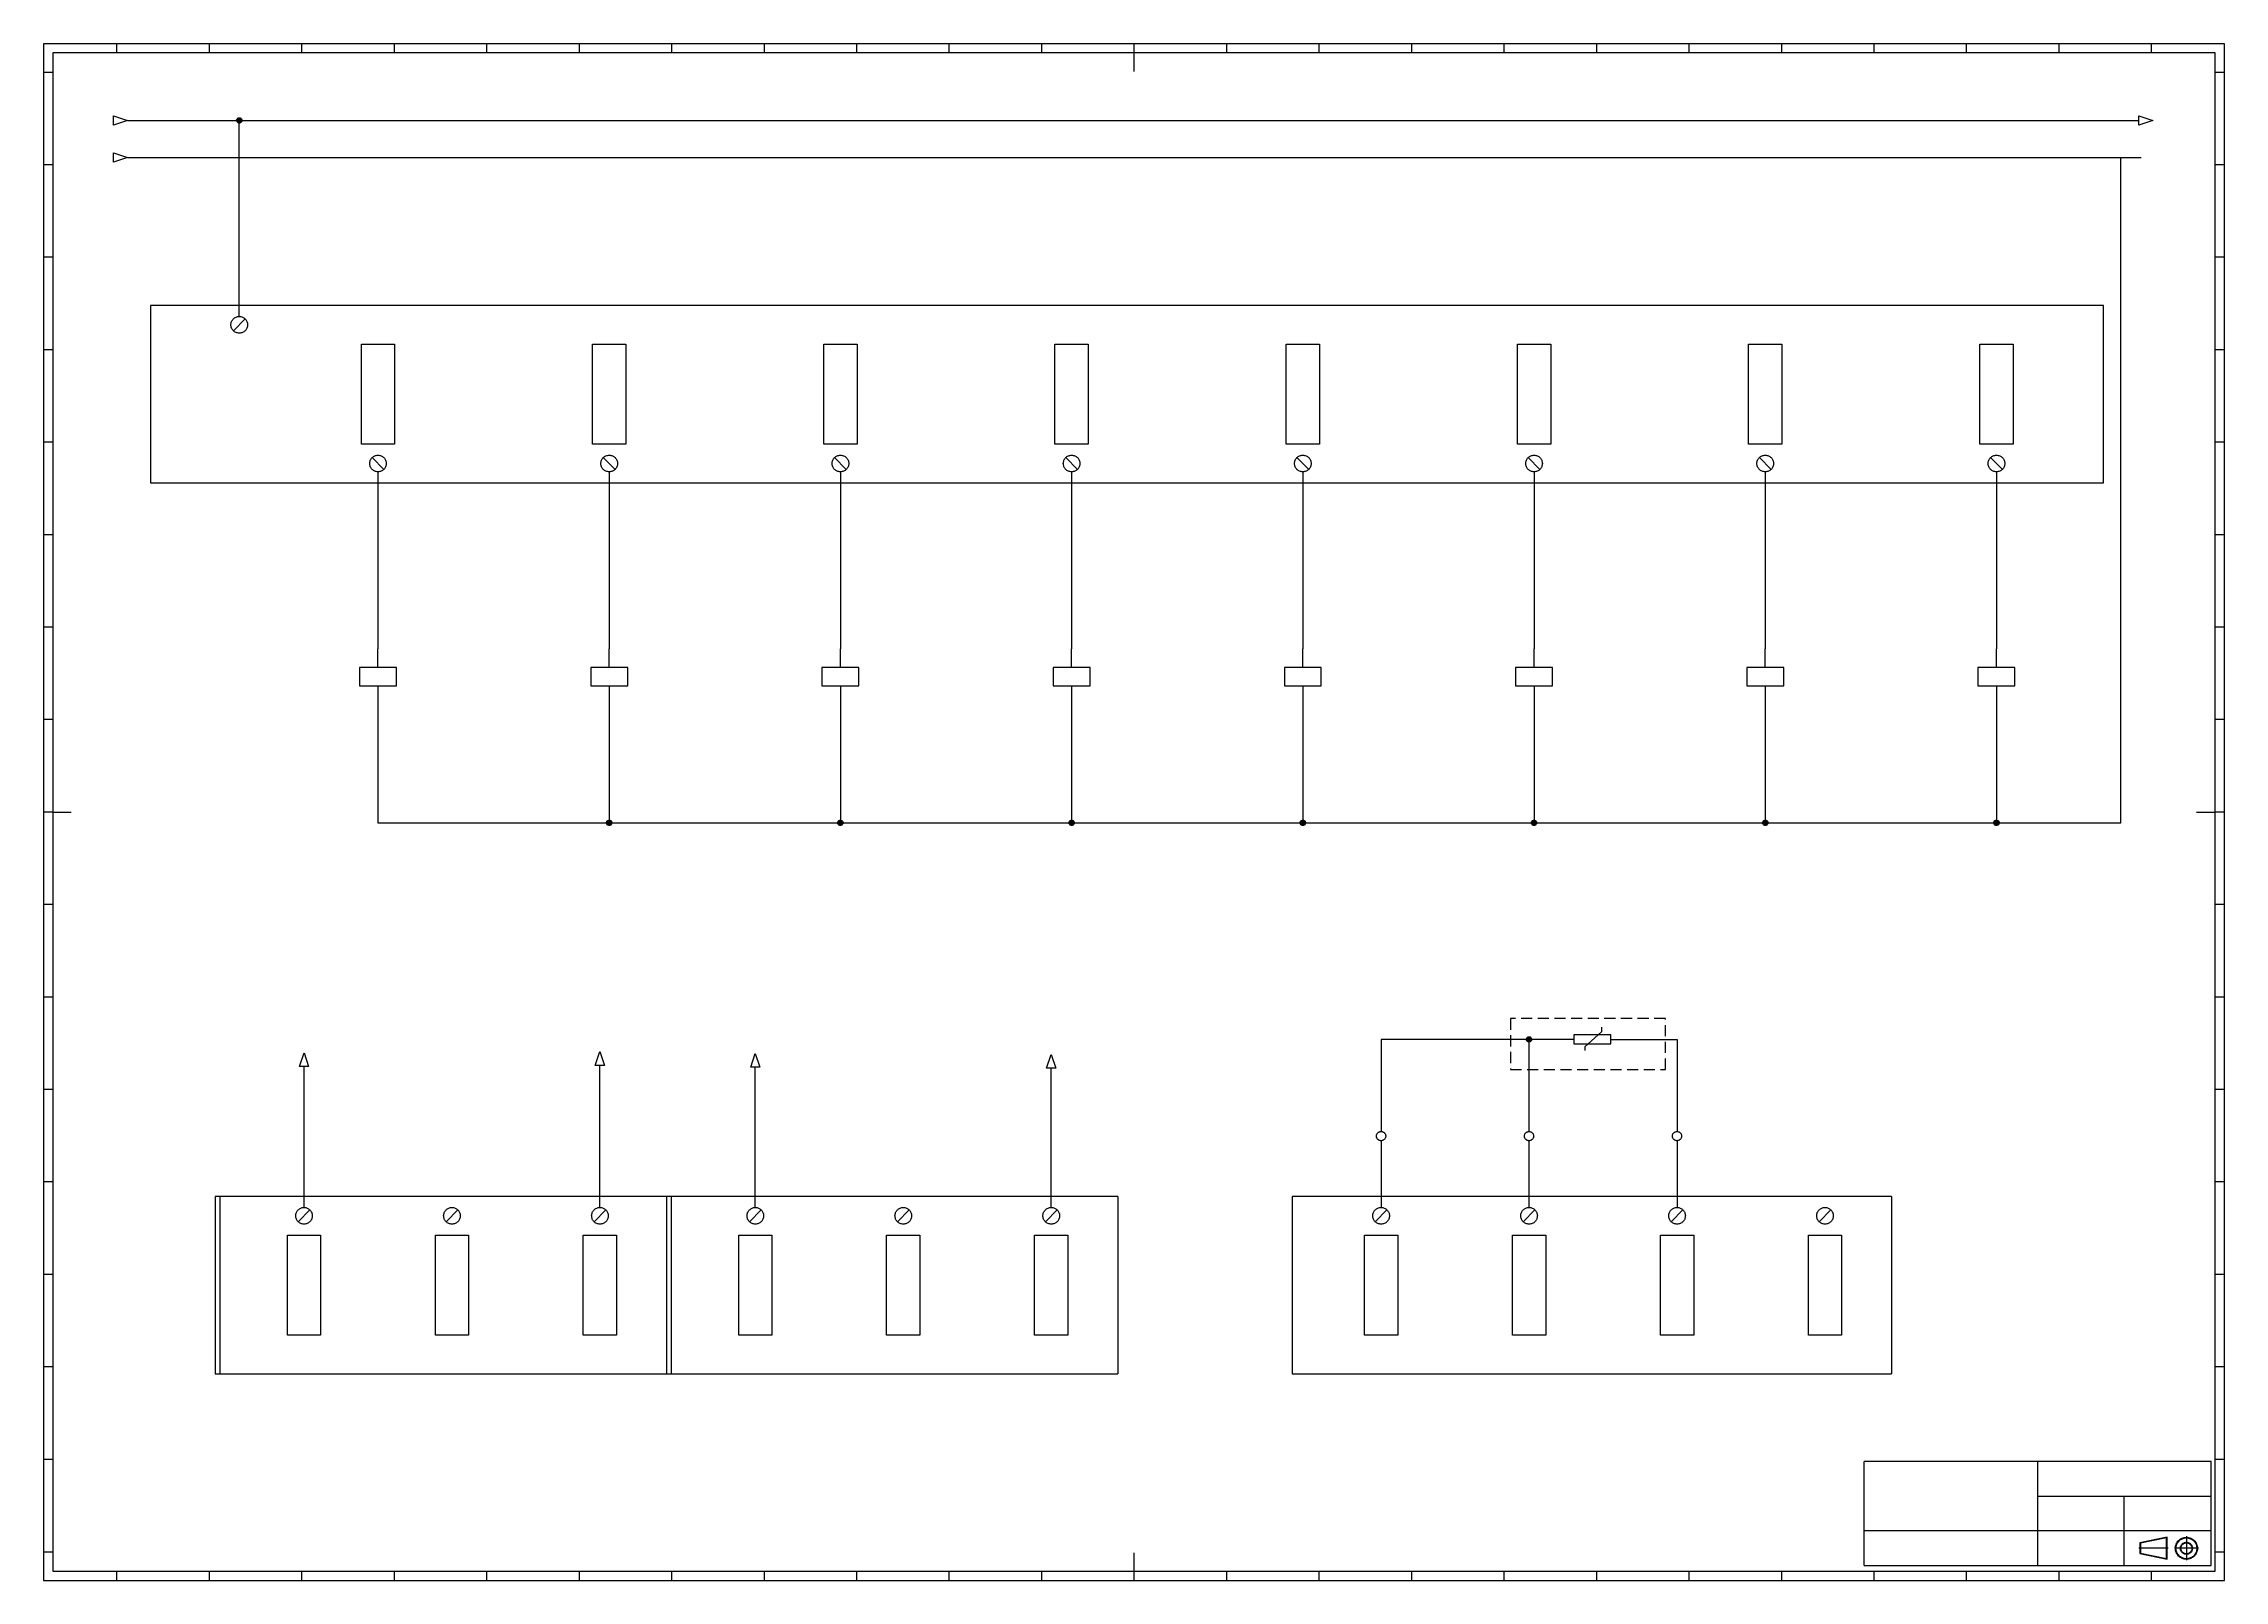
# Paper-space layout 'IEC A0 Title Block' of a CAD drawing. Header units: millimetres. Extents: x 5 to 1184, y 5 to 836.
# The model-space entities are those that its viewports show. They can reach past a viewport. Long polylines and large blocks are cut down to what shows.
import ezdxf
from ezdxf.enums import TextEntityAlignment as Align

# ---------------------------------------------------------------- set-up
doc = ezdxf.new("R2010")
doc.units = ezdxf.units.MM
doc.header["$LTSCALE"] = 12
doc.linetypes.add('DASHED', pattern=[0.75, 0.5, -0.25])
doc.linetypes.add('HIDDEN2', pattern=[0.1875, 0.125, -0.0625])
for name, color, linetype in [('035', 5, 'Continuous'), ('07', 7, 'Continuous'), ('DESC', 1, 'Continuous'), ('LOCBOX', 92, 'HIDDEN2'), ('MISC', 2, 'Continuous'), ('RED_2.5mm^2', 1, 'Continuous'), ('SYMS', 7, 'Continuous'), ('TAGS', 51, 'Continuous'), ('TERMS', 4, 'Continuous'), ('WIRENO', 70, 'Continuous'), ('WIREREF', 61, 'Continuous'), ('WIREREF_DEST', 61, 'Continuous'), ('XREF', 7, 'Continuous')]:
    doc.layers.add(name, color=color, linetype=linetype)
doc.styles.add('AA', font='', dxfattribs={"height": 1})
doc.styles.add('ACISOTS', font='isocp.shx')
doc.styles.add('ISO Proportional', font='isocp.shx')
doc.styles.add('RAAD', font='swisscb.ttf', dxfattribs={"width": 0.7})
doc.styles.add('WD_IEC', font='ISOCP2.shx', dxfattribs={"width": 0.9, "height": 4})
doc.styles.get('AA').set_extended_font_data('Zar')

psp = doc.layouts.new('IEC A0 Title Block')

msp = doc.modelspace()

# ---------------------------------------------------------------- texts
at = {"color": 30, "style": 'RAAD', "width": 0.7}
msp.add_text('Parsa Electronic ', height=13.097, dxfattribs=at).set_placement((1090.1, 58.7))
at = {"color": 7, "ltscale": 0.5, "style": 'AA'}
for s, height, p in [('Company:', 3.73, (994, 61.5)), ('Iran Taab - Yazd', 4, (1022.2, 61.3)), ('Date:', 3.73, (994, 46.1)), ('1402/01/01', 3.73, (1011.3, 45.6)), ('Page', 6, (1086.8, 42.3)), ('07', 9, (1112.1, 40.7)), ('08', 9, (1160.6, 42)), ('next Page ', 3.73, (1131.4, 42.8)), ('Loom:', 3.73, (994.4, 26)), ('Press', 6, (1012.4, 26.1))]:
    msp.add_text(s, height=height, dxfattribs=at).set_placement(p)
at = {"style": 'ACISOTS'}
for s, height, p in [('Size:', 6.63, (1085.7, 24.5)), ('A4', 9.95, (1107.9, 22.3))]:
    msp.add_text(s, height=height, dxfattribs=at).set_placement(p)
at = {"layer": 'LOCBOX', "color": 0}
msp.add_text('(PT100)', height=7.5, dxfattribs=at).set_placement((841.4, 319.8), align=Align.BOTTOM_CENTER)
at = {"layer": 'XREF', "char_height": 5.5, "attachment_point": 1, "style": 'WD_IEC'}
for s, insert in [('{\\Facaderef|c0;\\H1.00001x;\\W1;-O-\\Fisocp2|c0; \\Fmonotxt|c0;\\H0.67x; \\Fisocp2|c0;\\H1.49254x;08.13}', (625.5, 472.5)), ('{\\Fmonotxt|c0;\\H0.67x;  \\Facaderef|c0;\\H1.49254x;-O-} {\\Fmonotxt|c0;\\H0.67x; } 08.3', (130.9, 468.3)), ('{\\Fmonotxt|c0;\\H0.67x;\\W1;  \\Facaderef|c0;\\H1.49254x;-O-\\Fisocp2|c0; \\Fmonotxt|c0;\\H0.67x; \\Fisocp2|c0;\\H1.49254x; 08.6}', (257.5, 468.2)), ('{\\Fmonotxt|c0;\\H0.67x;\\W1;  \\Facaderef|c0;\\H1.49254x;-O-\\Fisocp2|c0;\\H1x; \\Fmonotxt|c0;\\H0.67x; \\Fisocp2|c0;\\H1.49254x;08.8}', (376, 467.2)), ('{\\Fmonotxt|c0;\\H0.67x;\\W1;  \\Facaderef|c0;\\H1.49254x;-O-\\Fisocp2|c0; \\Fmonotxt|c0;\\H0.67x; \\Fisocp2|c0;\\H1.49254x;08.11}', (504.6, 467.4)), ('{\\Fmonotxt|c0;\\H0.67x;\\W1;  \\Facaderef|c0;\\H1.49254x;-O-\\Fisocp2|c0; \\Fmonotxt|c0;\\H0.67x; \\Fisocp2|c0;\\H1.49254x;08.19}', (756.1, 469.8))]:
    msp.add_mtext(s, dxfattribs=dict(at, insert=insert))
at = {"layer": 'XREF', "color": 0, "char_height": 5.5, "attachment_point": 1, "style": 'WD_IEC'}
for s, insert in [('{\\Fmonotxt|c0;\\H0.67x;\\W1;  \\Facaderef|c0;\\H1.49254x;-O-\\Fisocp2|c0; \\Fmonotxt|c0;\\H0.67x; \\Fisocp2|c0;\\H1.49254x;08.21}', (884.2, 473.3)), ('{\\Fmonotxt|c0;\\H0.67x;\\W1;  \\Facaderef|c0;\\H1.49254x;-O-\\Fisocp2|c0; \\Fmonotxt|c0;\\H0.67x; \\Fisocp2|c0;\\H1.49254x;08.22}', (1004.9, 473.3))]:
    msp.add_mtext(s, dxfattribs=dict(at, insert=insert))

# ---------------------------------------------------------------- blocks, each defined once
blk = doc.blocks.new('IEC_border_a0')
at = {"layer": '035', "color": 0}
for p, q in [((0, 841), (0, 0)), ((1189, 841), (0, 841)), ((105, 841), (105, 836)), ((1189, 0), (1189, 841)), ((44.5, 836), (44.5, 831)), ((94.5, 836), (94.5, 831)), ((144.5, 836), (144.5, 831)), ((194.5, 836), (194.5, 831)), ((244.5, 836), (244.5, 831)), ((294.5, 836), (294.5, 831)), ((344.5, 836), (344.5, 831)), ((394.5, 836), (394.5, 831)), ((444.5, 836), (444.5, 831)), ((494.5, 836), (494.5, 831)), ((544.5, 836), (544.5, 831)), ((594.5, 836), (594.5, 831)), ((644.5, 836), (644.5, 831)), ((694.5, 836), (694.5, 831)), ((744.5, 836), (744.5, 831)), ((794.5, 836), (794.5, 831)), ((844.5, 836), (844.5, 831)), ((894.5, 836), (894.5, 831)), ((944.5, 836), (944.5, 831)), ((994.5, 836), (994.5, 831)), ((1044.5, 836), (1044.5, 831)), ((1094.5, 836), (1094.5, 831)), ((1144.5, 836), (1144.5, 831)), ((10, 820.5), (5, 820.5)), ((1184, 820.5), (1179, 820.5)), ((10, 770.5), (5, 770.5)), ((1184, 770.5), (1179, 770.5)), ((10, 720.5), (5, 720.5)), ((1184, 720.5), (1179, 720.5)), ((10, 670.5), (5, 670.5)), ((1184, 670.5), (1179, 670.5)), ((10, 620.5), (5, 620.5)), ((1184, 620.5), (1179, 620.5)), ((0, 594), (5, 594)), ((10, 570.5), (5, 570.5)), ((1184, 570.5), (1179, 570.5)), ((10, 520.5), (5, 520.5)), ((1184, 520.5), (1179, 520.5)), ((10, 470.5), (5, 470.5)), ((1184, 470.5), (1179, 470.5)), ((10, 420.5), (5, 420.5)), ((1184, 420.5), (1179, 420.5)), ((1184, 420.5), (1179, 420.5)), ((10, 370.5), (5, 370.5)), ((1184, 370.5), (1179, 370.5)), ((10, 320.5), (5, 320.5)), ((1184, 320.5), (1179, 320.5)), ((0, 297), (5, 297)), ((10, 270.5), (5, 270.5)), ((1184, 270.5), (1179, 270.5)), ((1184, 270.5), (1179, 270.5)), ((10, 220.5), (5, 220.5)), ((1184, 220.5), (1179, 220.5)), ((10, 170.5), (5, 170.5)), ((1184, 170.5), (1179, 170.5)), ((10, 120.5), (5, 120.5)), ((1184, 120.5), (1179, 120.5)), ((10, 70.5), (5, 70.5)), ((1184, 70.5), (1179, 70.5)), ((10, 20.4), (5.1, 20.4)), ((1184, 20.4), (1179, 20.4)), ((0, 0), (1189, 0)), ((44.5, 10), (44.5, 5)), ((94.5, 10), (94.5, 5)), ((144.5, 10), (144.5, 5)), ((194.5, 10), (194.5, 5)), ((210, 0), (210, 5)), ((244.5, 10), (244.5, 5)), ((294.5, 10), (294.5, 5)), ((344.5, 10), (344.5, 5)), ((394.5, 10), (394.5, 5)), ((400, 0), (400, 5)), ((444.5, 10), (444.5, 5)), ((494.5, 10), (494.5, 5)), ((544.5, 10), (544.5, 5)), ((590, 0), (590, 5)), ((594.5, 10), (594.5, 5)), ((644.5, 10), (644.5, 5)), ((694.5, 10), (694.5, 5)), ((744.5, 10), (744.5, 5)), ((744.5, 10), (744.5, 5)), ((794.5, 10), (794.5, 5)), ((794.5, 0), (794.5, 5)), ((844.5, 10), (844.5, 5)), ((894.5, 10), (894.5, 5)), ((944.5, 10), (944.5, 5)), ((994.5, 10), (994.5, 5)), ((999, 0), (999, 5)), ((1044.5, 10), (1044.5, 5)), ((1094.5, 10), (1094.5, 5)), ((1144.5, 10), (1144.5, 5))]:
    blk.add_line(p, q, dxfattribs=at)
blk.add_lwpolyline([(10, 10), (1179, 10), (1179, 831), (10, 831)], close=True, dxfattribs=at)
at = {"layer": '07', "color": 0}
for p, q in [((594.5, 831), (594.5, 821)), ((10, 420.5), (20, 420.5)), ((1169, 420.5), (1179, 420.5)), ((594.5, 20), (594.5, 10))]:
    blk.add_line(p, q, dxfattribs=at)
blk.add_lwpolyline([(5, 5), (1184, 5), (1184, 836), (5, 836)], close=True, dxfattribs=at)
at = {"layer": '035', "color": 0, "style": 'ISO Proportional'}
for s, p in [('1', (18.3, 831.5)), ('2', (68.2, 831.5)), ('3', (118.2, 831.5)), ('4', (167.9, 831.5)), ('5', (218.3, 831.5)), ('6', (268.2, 831.5)), ('7', (318.2, 831.5)), ('8', (368.4, 831.5)), ('9', (418.5, 831.5)), ('10', (467.7, 831.5)), ('11', (517.5, 831.5)), ('12', (567.5, 831.5)), ('13', (618.4, 831.5)), ('14', (668.5, 831.5)), ('15', (717.7, 831.5)), ('16', (767.5, 831.5)), ('17', (817.7, 831.5)), ('18', (867.5, 831.5)), ('19', (917.5, 831.5)), ('20', (968.4, 831.5)), ('21', (1018.5, 831.5)), ('22', (1067.7, 831.5)), ('23', (1117.5, 831.5)), ('24', (1167.5, 831.5)), ('A', (6, 793.8)), ('A', (1180, 793.8)), ('B', (6, 743.8)), ('B', (1180, 743.8)), ('C', (6, 693.8)), ('C', (1180, 693.8)), ('D', (6, 643.8)), ('D', (1180, 643.8)), ('E', (6, 593.8)), ('E', (1180, 593.8)), ('F', (6, 543.8)), ('F', (1180, 543.8)), ('G', (6, 493.8)), ('G', (1180, 493.8)), ('H', (6, 443.8)), ('H', (1180, 443.8)), ('J', (6, 393.8)), ('J', (1180, 393.8)), ('K', (6, 343.8)), ('K', (1180, 343.8)), ('L', (6, 293.7)), ('L', (1180, 293.7)), ('M', (6, 243.7)), ('M', (1180, 243.7)), ('N', (6, 193.7)), ('N', (1180, 193.7)), ('P', (6, 143.7)), ('P', (1180, 143.7)), ('Q', (6, 93.7)), ('Q', (1180, 93.7)), ('R', (6.1, 43.7)), ('R', (1180, 43.7)), ('1', (18.3, 5.5)), ('2', (68.2, 5.5)), ('3', (118.2, 5.5)), ('4', (167.9, 5.5)), ('5', (218.3, 5.5)), ('6', (268.2, 5.5)), ('7', (318.2, 5.5)), ('8', (368.4, 5.5)), ('9', (418.5, 5.5)), ('10', (467.7, 5.5)), ('11', (517.5, 5.5)), ('12', (567.5, 5.5)), ('13', (618.4, 5.5)), ('14', (668.5, 5.5)), ('15', (717.7, 5.5)), ('16', (767.5, 5.5)), ('17', (817.7, 5.5)), ('18', (867.5, 5.5)), ('19', (917.5, 5.5)), ('20', (968.4, 5.5)), ('21', (1018.5, 5.5)), ('22', (1067.7, 5.5)), ('23', (1117.5, 5.5)), ('24', (1167.5, 5.5))]:
    blk.add_text(s, height=3.5, dxfattribs=at).set_placement(p)
blk = doc.blocks.new('PLCIO_2F11')
at = {"layer": 'SYMS'}
for p, q in [((-48, 48), (-48, -48)), ((1007.9, 48), (-48, 48)), ((1007.9, -48), (1007.9, 48)), ((-3.2, 34.3), (3.2, 40.7)), ((66, -27), (66, 27)), ((66, 27), (84, 27)), ((84, 27), (84, -27)), ((191, -27), (191, 27)), ((191, 27), (209, 27)), ((209, 27), (209, -27)), ((316, -27), (316, 27)), ((316, 27), (334, 27)), ((334, 27), (334, -27)), ((441, -27), (441, 27)), ((441, 27), (459, 27)), ((459, 27), (459, -27)), ((566, -27), (566, 27)), ((566, 27), (584, 27)), ((584, 27), (584, -27)), ((691, -27), (691, 27)), ((691, 27), (709, 27)), ((709, 27), (709, -27)), ((816, -27), (816, 27)), ((816, 27), (834, 27)), ((834, 27), (834, -27)), ((941, -27), (941, 27)), ((941, 27), (959, 27)), ((959, 27), (959, -27)), ((84, -27), (66, -27)), ((71.8, -34.3), (78.2, -40.7)), ((209, -27), (191, -27)), ((196.8, -34.3), (203.2, -40.7)), ((334, -27), (316, -27)), ((321.8, -34.3), (328.2, -40.7)), ((459, -27), (441, -27)), ((446.8, -34.3), (453.2, -40.7)), ((584, -27), (566, -27)), ((571.8, -34.3), (578.2, -40.7)), ((709, -27), (691, -27)), ((696.8, -34.3), (703.2, -40.7)), ((834, -27), (816, -27)), ((821.8, -34.3), (828.2, -40.7)), ((959, -27), (941, -27)), ((946.8, -34.3), (953.2, -40.7)), ((-48, -48), (1007.9, -48))]:
    blk.add_line(p, q, dxfattribs=at)
for centre in [(0, 37.5), (75, -37.5), (200, -37.5), (325, -37.5), (450, -37.5), (575, -37.5), (700, -37.5), (825, -37.5), (950, -37.5)]:
    blk.add_circle(centre, 4.5, dxfattribs=at)
at = {"layer": 'SYMS', "style": 'WD_IEC', "width": 0.9}
for tag, p in [('TERMDESC01', (6, 60)), ('TERM02', (97.5, -42)), ('TERM03', (222.5, -42)), ('TERM04', (347.5, -42)), ('TERM05', (472.5, -42)), ('TERM06', (597.5, -42)), ('TERM07', (722.5, -42)), ('TERM08', (847.5, -42)), ('TERM09', (972.5, -42))]:
    blk.add_attdef(tag, text='', height=12, rotation=90, dxfattribs=at).set_placement(p, align=Align.TOP_LEFT)
for tag, p in [('DESCA02', (66, 66)), ('DESCA03', (191, 66)), ('DESCA04', (316, 66)), ('DESCB04', (334, 66)), ('DESCD04', (370, 66)), ('DESCA05', (441, 66)), ('DESCB05', (459, 66)), ('DESCD05', (495, 66)), ('DESCA06', (566, 66)), ('DESCB06', (584, 66)), ('DESCD06', (620, 66)), ('DESCA07', (691, 66)), ('DESCA08', (816, 66)), ('DESCB08', (834, 66)), ('DESCD08', (870, 66)), ('DESCA09', (941, 66)), ('DESCB09', (959, 66)), ('DESCD09', (995, 66)), ('DESCB02', (84, 66)), ('DESCC02', (102, 66)), ('DESCD02', (120, 66)), ('DESCE02', (138, 66)), ('DESCB03', (209, 66)), ('DESCC03', (227, 66)), ('DESCD03', (245, 66)), ('DESCE03', (263, 66)), ('DESCC04', (352, 66)), ('DESCE04', (388, 66)), ('DESCC05', (477, 66)), ('DESCE05', (513, 66)), ('DESCC06', (602, 66)), ('DESCE06', (638, 66)), ('DESCB07', (709, 66)), ('DESCC07', (727, 66)), ('DESCD07', (745, 66)), ('DESCE07', (763, 66)), ('DESCC08', (852, 66)), ('DESCE08', (888, 66)), ('DESCC09', (977, 66)), ('DESCE09', (1013, 66))]:
    blk.add_attdef(tag, p, '', height=15, rotation=90, dxfattribs=at)
at = {"layer": 'SYMS', "style": 'WD_IEC', "width": 0.9, "flags": 1}
for tag, p in [('X2TERM01', (0, 42)), ('X8TERM02', (75, -42)), ('X8TERM03', (200, -42)), ('X8TERM04', (325, -42)), ('X8TERM05', (450, -42)), ('X8TERM06', (575, -42)), ('X8TERM07', (700, -42)), ('X8TERM08', (825, -42)), ('X8TERM09', (950, -42))]:
    blk.add_attdef(tag, text='', height=1.92, rotation=90, dxfattribs=at).set_placement(p, align=Align.RIGHT)
at = {"layer": 'SYMS', "style": 'WD_IEC', "width": 0.9}
for tag, p in [('TERM01', (12, 42)), ('TERMDESC02', (81, -60)), ('TERMDESC03', (206, -60)), ('TERMDESC04', (331, -60)), ('TERMDESC05', (456, -60)), ('TERMDESC06', (581, -60)), ('TERMDESC07', (706, -60)), ('TERMDESC08', (831, -60)), ('TERMDESC09', (956, -60))]:
    blk.add_attdef(tag, text='', height=12, rotation=90, dxfattribs=at).set_placement(p, align=Align.TOP_RIGHT)
at = {"layer": 'SYMS', "style": 'WD_IEC'}
for tag, width, p in [('INST', 0.8, (-159, 0)), ('MFG', 0.8, (-123, 0)), ('CAT', 0.8, (-105, 0)), ('LINE1', 0.9, (-87, 0)), ('LINE2', 0.9, (-69, 0)), ('DESC', 0.9, (-50.8, 0)), ('LOC', 0.8, (-141, 0)), ('TAG', 0.7, (-30.9, 0))]:
    blk.add_attdef(tag, text='', height=15, rotation=90, dxfattribs=dict(at, width=width)).set_placement(p, align=Align.CENTER)
at = {"layer": 'SYMS', "style": 'WD_IEC', "width": 0.7}
for tag, p in [('TAGA02', (75, 0)), ('TAGA03', (200, 0)), ('TAGA04', (325, 0)), ('TAGA05', (450, 0)), ('TAGA06', (575, 0)), ('TAGA07', (700, 0)), ('TAGA08', (825, 0)), ('TAGA09', (950, 0))]:
    blk.add_attdef(tag, text='', height=12, rotation=90, dxfattribs=at).set_placement(p, align=Align.MIDDLE_CENTER)
at = {"layer": 'SYMS', "linetype": 'Continuous', "style": 'WD_IEC', "width": 0.9, "flags": 9}
blk.add_attdef('ASSYCODE', text='', height=1.92, rotation=90, dxfattribs=at).set_placement((-102.9, -22.1), align=Align.CENTER)
blk = doc.blocks.new('VCR1')
for p, q in [((0, 2.5), (0, 7.5)), ((0, -2.5), (0, -7.5))]:
    blk.add_line(p, q)
blk.add_lwpolyline([(-5, 2.5), (-5, -2.5), (5, -2.5), (5, 2.5)], close=True)
at = {"style": 'WD_IEC'}
for tag, p in [('INST', (-5.25, 11.5)), ('TAG1', (-5.25, 4.5)), ('LOC', (-5.25, 8)), ('DESC1', (-5.25, -6.85)), ('DESC3', (-5.25, -13.85)), ('DESC2', (-5.25, -10.35))]:
    blk.add_attdef(tag, text='', height=2.5, dxfattribs=at).set_placement(p, align=Align.RIGHT)
blk.add_attdef('TERM01', text='', height=2, rotation=90, dxfattribs=at).set_placement((-1, 7.5), align=Align.RIGHT)
at = {"style": 'WD_IEC', "flags": 1}
for tag, p, height in [('X2TERM01', (0, 7.5), 0.32), ('X4LINK', (-5, 0), 0.32), ('X1LINK', (5, 0), 0.32), ('ASSYCODE', (1, -4), 1), ('FAMILY', (1, -5.5), 1), ('X8TERM02', (0, -7.5), 0.32), ('CATDESC', (1, -7), 1)]:
    blk.add_attdef(tag, p, '', height=height, dxfattribs=at)
at = {"style": 'WD_IEC', "flags": 9}
for tag, p in [('MFG', (-6, 1)), ('CAT', (-6, -1.5))]:
    blk.add_attdef(tag, text='', height=1.5, dxfattribs=at).set_placement(p, align=Align.RIGHT)
at = {"style": 'WD_IEC'}
blk.add_attdef('TERM02', (-1, -7.5), '', height=2, rotation=90, dxfattribs=at)
at = {"lineweight": 9, "style": 'WD_IEC'}
for tag, p in [('NO', (-5.5, -16.5)), ('NC', (-5.5, -20))]:
    blk.add_attdef(tag, text='', height=2.5, dxfattribs=at).set_placement(p, align=Align.TOP_RIGHT)
for tag, p in [('XREFNO', (-4, -16.5)), ('XREFNC', (-4, -20))]:
    blk.add_attdef(tag, text='', height=2.5, dxfattribs=at).set_placement(p, align=Align.TOP_LEFT)
blk = doc.blocks.new('WDDOT')
for radius in [0.72, 0.449, 0.223]:
    blk.add_circle((0, 0), radius)
blk = doc.blocks.new('HA1D3')
blk.add_lwpolyline([(0, 0), (-3.75, -1.25), (-3.75, 1.25)], close=True)
at = {"style": 'WD_IEC'}
blk.add_attdef('XREF', text='', height=2.5, dxfattribs=at).set_placement((-5, 0), align=Align.MIDDLE_RIGHT)
at = {"style": 'WD_IEC', "flags": 1}
blk.add_attdef('SIGCODE', text='', height=1, dxfattribs=at).set_placement((-2.5, 1.8), align=Align.RIGHT)
at = {"style": 'WD_IEC'}
for tag, p, height, flags in [('X1TERM01', (0, 0), 0.32, 1), ('WIRENO', (1.25, 1), 2.5, 8)]:
    blk.add_attdef(tag, p, '', height=height, dxfattribs=dict(at, flags=flags))
blk.add_attdef('DESC1', text='', height=2.5, dxfattribs=at).set_placement((1.25, -1), align=Align.TOP_LEFT)
blk = doc.blocks.new('WD_WNH')
at = {"linetype": 'Continuous', "style": 'WD_IEC', "width": 0.8}
blk.add_attdef('WIRENO', text='', height=2.5, dxfattribs=at).set_placement((0, 0.75), align=Align.CENTER)
at = {"style": 'WD_IEC', "flags": 1}
for tag, p in [('W08USER', (0, 0.375)), ('W04USER', (0, 0.875)), ('W05USER', (0, 0.75)), ('W09USER', (0, 0.25)), ('W03USER', (0, 1)), ('W06USER', (0, 0.625)), ('W07USER', (0, 0.5)), ('W02USER', (0, 1.125)), ('W01USER', (0, 1.25)), ('W10USER', (0, 0.125))]:
    blk.add_attdef(tag, text='', height=0.08, dxfattribs=at).set_placement(p, align=Align.CENTER)
blk = doc.blocks.new('PLCIO_6325')
blk.add_line((276, 48), (276, -48))
at = {"layer": 'SYMS'}
for p, q in [((-48, 48), (-48, -48)), ((276, 48), (-48, 48)), ((-3.2, 34.3), (3.2, 40.7)), ((76.8, 34.3), (83.2, 40.7)), ((156.8, 34.3), (163.2, 40.7)), ((236.8, 34.3), (243.2, 40.7)), ((-9, -27), (-9, 27)), ((-9, 27), (9, 27)), ((9, 27), (9, -27)), ((71, -27), (71, 27)), ((71, 27), (89, 27)), ((89, 27), (89, -27)), ((151, -27), (151, 27)), ((151, 27), (169, 27)), ((169, 27), (169, -27)), ((231, -27), (231, 27)), ((231, 27), (249, 27)), ((249, 27), (249, -27)), ((9, -27), (-9, -27)), ((89, -27), (71, -27)), ((169, -27), (151, -27)), ((249, -27), (231, -27)), ((-48, -48), (276, -48))]:
    blk.add_line(p, q, dxfattribs=at)
for centre in [(0, 37.5), (80, 37.5), (160, 37.5), (240, 37.5)]:
    blk.add_circle(centre, 4.5, dxfattribs=at)
at = {"layer": 'SYMS', "style": 'WD_IEC', "width": 0.9}
for tag, p in [('TERMDESC01', (6.2, 60)), ('TERMDESC02', (86.2, 60)), ('TERMDESC03', (166.2, 60)), ('TERMDESC04', (246.2, 60))]:
    blk.add_attdef(tag, text='', height=12, rotation=90, dxfattribs=at).set_placement(p, align=Align.TOP_LEFT)
at = {"layer": 'SYMS', "style": 'WD_IEC', "width": 0.9, "flags": 1}
for tag, p in [('X2TERM01', (0, 42)), ('X2TERM02', (80, 42)), ('X2TERM03', (160, 42)), ('X2TERM04', (240, 42))]:
    blk.add_attdef(tag, text='', height=1.92, rotation=90, dxfattribs=at).set_placement(p, align=Align.RIGHT)
at = {"layer": 'SYMS', "style": 'WD_IEC', "width": 0.9}
for tag, p in [('TERM01', (15, 42)), ('TERM02', (95, 42)), ('TERM03', (175, 42)), ('TERM04', (255, 42))]:
    blk.add_attdef(tag, text='', height=12, rotation=90, dxfattribs=at).set_placement(p, align=Align.TOP_RIGHT)
at = {"layer": 'SYMS', "style": 'WD_IEC'}
for tag, width, p in [('INST', 0.8, (-159, 0)), ('MFG', 0.8, (-123, 0)), ('CAT', 0.8, (-105, 0)), ('LINE1', 0.9, (-87, 0)), ('LINE2', 0.9, (-69, 0)), ('DESC', 0.9, (-50.8, 0)), ('TAG', 0.9, (-30.9, 0)), ('LOC', 0.8, (-141, 0))]:
    blk.add_attdef(tag, text='', height=15, rotation=90, dxfattribs=dict(at, width=width)).set_placement(p, align=Align.CENTER)
at = {"layer": 'SYMS', "style": 'WD_IEC', "width": 0.7}
for tag, p in [('TAGA01', (0, 0)), ('TAGA02', (80, 0)), ('TAGA03', (160, 0)), ('TAGA04', (240, 0))]:
    blk.add_attdef(tag, text='', height=12, rotation=90, dxfattribs=at).set_placement(p, align=Align.MIDDLE_CENTER)
at = {"layer": 'SYMS', "linetype": 'Continuous', "style": 'WD_IEC', "width": 0.9, "flags": 9}
blk.add_attdef('ASSYCODE', text='', height=1.92, rotation=90, dxfattribs=at).set_placement((-102.9, -22.1), align=Align.CENTER)
at = {"layer": 'SYMS', "style": 'WD_IEC', "width": 0.9}
for tag, p in [('DESCA01', (-9, -111)), ('DESCB01', (9, -111)), ('DESCC01', (27, -111)), ('DESCD01', (45, -111)), ('DESCE01', (63, -111)), ('DESCA02', (71, -111)), ('DESCB02', (89, -111)), ('DESCC02', (107, -111)), ('DESCD02', (125, -111)), ('DESCE02', (143, -111)), ('DESCA03', (151, -111)), ('DESCB03', (169, -111)), ('DESCC03', (187, -111)), ('DESCD03', (205, -111)), ('DESCE03', (223, -111)), ('DESCA04', (231, -111)), ('DESCB04', (249, -111)), ('DESCC04', (267, -111)), ('DESCD04', (285, -111)), ('DESCE04', (303, -111))]:
    blk.add_attdef(tag, text='', height=15, rotation=90, dxfattribs=at).set_placement(p, align=Align.RIGHT)
blk = doc.blocks.new('HRE1B')
for p, q in [((-5, 0), (-10, 0)), ((2.49, 2.08), (-2.04, -2.04)), ((2.52, 3.3), (2.49, 2.08)), ((5, 0), (10, 0)), ((-2.04, -2.04), (-2.04, -3.01))]:
    blk.add_line(p, q)
blk.add_lwpolyline([(-5, -1.25), (5, -1.25), (5, 1.25), (-5, 1.25)], close=True)
at = {"style": 'WD_IEC'}
for tag, p in [('INST', (-7.5, 11.12)), ('TAG1', (-7.5, 4.12)), ('LOC', (-7.5, 7.62)), ('DESC1', (-7.5, -7.25)), ('DESC3', (-7.5, -14.25)), ('DESC2', (-7.5, -10.75))]:
    blk.add_attdef(tag, text='', height=2.5, dxfattribs=at).set_placement(p, align=Align.RIGHT)
for tag, p, height, flags in [('MFG', (7.42, 12.12), 1.5, 9), ('CAT', (7.42, 9.62), 1.5, 9), ('X4TERM01', (-10, 0), 0.32, 1), ('TERM01', (-10, 1), 2, 8), ('X1TERM02', (10, 0), 0.32, 1), ('ASSYCODE', (6, -2.75), 1, 1), ('FAMILY', (6, -4.25), 1, 1), ('CATDESC', (6, -5.75), 1, 1)]:
    blk.add_attdef(tag, p, '', height=height, dxfattribs=dict(at, flags=flags))
blk.add_attdef('RATING1', (-2.58, 4.12), '', height=2.5, dxfattribs=at)
at = {"style": 'WD_IEC', "flags": 8}
blk.add_attdef('TERM02', text='', height=2, dxfattribs=at).set_placement((10, 1), align=Align.RIGHT)
blk = doc.blocks.new('VT0002')
blk.add_circle((0, 0), 1.25)
at = {"style": 'WD_IEC'}
for tag, p in [('INST', (-2.25, 6.5)), ('LOC', (-2.25, 3.5)), ('DESC1', (-2.25, -6.25)), ('DESC3', (-2.25, -12.25)), ('DESC2', (-2.25, -9.25))]:
    blk.add_attdef(tag, text='', height=2.5, dxfattribs=at).set_placement(p, align=Align.RIGHT)
at = {"style": 'WD_IEC', "flags": 1}
for tag, p, height in [('ASSYCODE', (2.75, 10.75), 1), ('CATDESC', (2.75, 9.25), 1), ('MFG', (2.75, 7.25), 1.5), ('CAT', (2.75, 4.75), 1.5), ('X4PIN01', (-1.25, 1), 0.25), ('X4TERM01', (-1.25, 0), 0.25), ('X4TERMDESC01', (-1.25, 0.5), 0.4), ('STRIPSEQ', (0, 0), 0.025), ('X2PIN01', (0, 2.25), 0.25), ('X2TERM01', (0, 1.25), 0.25), ('X8PIN01', (0, -0.25), 0.25), ('X2TERMDESC01', (0, 1.75), 0.4), ('X1PIN01', (1.25, 1), 0.25), ('X1TERM01', (1.25, 0), 0.25), ('X1TERMDESC01', (1.25, 0.5), 0.4), ('LINKTERM', (0, -0.04), 0.025), ('X8TERM01', (0, -1.25), 0.25), ('X8TERMDESC01', (0, -0.75), 0.4)]:
    blk.add_attdef(tag, p, '', height=height, dxfattribs=at)
at = {"style": 'WD_IEC', "flags": 8}
for tag, height, p in [('TAGSTRIP', 2.5, (-2.25, 0.5)), ('TERM01', 2, (-2.25, -3.25))]:
    blk.add_attdef(tag, text='', height=height, dxfattribs=at).set_placement(p, align=Align.RIGHT)
blk = doc.blocks.new('PLCIO_478F')
h = blk.add_hatch(color=256)
h.dxf.hatch_style = 1
h.paths.add_polyline_path([(-45.5, 48), (-48, 48), (-48, -48), (-45.5, -48)])
blk.add_line((196, 48), (196, -48))
at = {"layer": 'SYMS'}
for p, q in [((-48, 48), (-48, -48)), ((196, 48), (-48, 48)), ((-45.5, 48), (-45.5, -48)), ((-3.2, 34.3), (3.2, 40.7)), ((76.8, 34.3), (83.2, 40.7)), ((156.8, 34.3), (163.2, 40.7)), ((-9, -27), (-9, 27)), ((-9, 27), (9, 27)), ((9, 27), (9, -27)), ((71, -27), (71, 27)), ((71, 27), (89, 27)), ((89, 27), (89, -27)), ((151, -27), (151, 27)), ((151, 27), (169, 27)), ((169, 27), (169, -27)), ((9, -27), (-9, -27)), ((89, -27), (71, -27)), ((169, -27), (151, -27)), ((-48, -48), (196, -48))]:
    blk.add_line(p, q, dxfattribs=at)
for centre in [(0, 37.5), (80, 37.5), (160, 37.5)]:
    blk.add_circle(centre, 4.5, dxfattribs=at)
at = {"layer": 'SYMS', "style": 'WD_IEC', "width": 0.9}
for tag, p in [('TERMDESC01', (6.2, 60)), ('TERMDESC02', (86.2, 60)), ('TERMDESC03', (166.2, 60))]:
    blk.add_attdef(tag, text='', height=12, rotation=90, dxfattribs=at).set_placement(p, align=Align.TOP_LEFT)
at = {"layer": 'SYMS', "style": 'WD_IEC', "width": 0.9, "flags": 1}
for tag, p in [('X2TERM01', (0, 42)), ('X2TERM02', (80, 42)), ('X2TERM03', (160, 42))]:
    blk.add_attdef(tag, text='', height=1.92, rotation=90, dxfattribs=at).set_placement(p, align=Align.RIGHT)
at = {"layer": 'SYMS', "style": 'WD_IEC', "width": 0.9}
for tag, p in [('TERM01', (15, 42)), ('TERM02', (95, 42)), ('TERM03', (175, 42))]:
    blk.add_attdef(tag, text='', height=12, rotation=90, dxfattribs=at).set_placement(p, align=Align.TOP_RIGHT)
at = {"layer": 'SYMS', "style": 'WD_IEC'}
for tag, width, p in [('INST', 0.8, (-159, 0)), ('MFG', 0.8, (-123, 0)), ('CAT', 0.8, (-105, 0)), ('LINE1', 0.9, (-87, 0)), ('LINE2', 0.9, (-69, 0)), ('DESC', 0.9, (-50.8, 0)), ('TAG', 0.9, (-26.9, -0.2)), ('LOC', 0.8, (-141, 0))]:
    blk.add_attdef(tag, text='', height=15, rotation=90, dxfattribs=dict(at, width=width)).set_placement(p, align=Align.CENTER)
at = {"layer": 'SYMS', "style": 'WD_IEC', "width": 0.7}
for tag, p in [('TAGA01', (0, 0)), ('TAGA02', (80, 0)), ('TAGA03', (160, 0))]:
    blk.add_attdef(tag, text='', height=12, rotation=90, dxfattribs=at).set_placement(p, align=Align.MIDDLE_CENTER)
at = {"layer": 'SYMS', "linetype": 'Continuous', "style": 'WD_IEC', "width": 0.9, "flags": 9}
blk.add_attdef('ASSYCODE', text='', height=1.92, rotation=90, dxfattribs=at).set_placement((-102.9, -22.1), align=Align.CENTER)
at = {"layer": 'SYMS', "style": 'WD_IEC', "width": 0.9}
for tag, p in [('DESCA01', (-9, -111)), ('DESCB01', (9, -111)), ('DESCC01', (27, -111)), ('DESCD01', (45, -111)), ('DESCE01', (63, -111)), ('DESCA02', (71, -111)), ('DESCB02', (89, -111)), ('DESCC02', (107, -111)), ('DESCD02', (125, -111)), ('DESCE02', (143, -111)), ('DESCA03', (151, -111)), ('DESCB03', (169, -111)), ('DESCC03', (187, -111)), ('DESCD03', (205, -111)), ('DESCE03', (223, -111))]:
    blk.add_attdef(tag, text='', height=15, rotation=90, dxfattribs=at).set_placement(p, align=Align.RIGHT)
blk = doc.blocks.new('HA1S2')
blk.add_lwpolyline([(0, 3.75), (1.25, 0), (-1.25, 0)], close=True)
at = {"style": 'WD_IEC'}
blk.add_attdef('XREF', text='', height=2.5, rotation=90, dxfattribs=at).set_placement((0, 5), align=Align.MIDDLE_LEFT)
at = {"style": 'WD_IEC', "flags": 1}
blk.add_attdef('SIGCODE', text='', height=1, dxfattribs=at).set_placement((-2.5, 1.8), align=Align.RIGHT)
blk.add_attdef('X8TERM01', (0, 0), '', height=0.32, dxfattribs=at)
at = {"style": 'WD_IEC', "flags": 8}
blk.add_attdef('WIRENO', text='', height=2.5, rotation=90, dxfattribs=at).set_placement((-1, -1.25), align=Align.RIGHT)
at = {"style": 'WD_IEC'}
blk.add_attdef('DESC1', text='', height=2.5, rotation=90, dxfattribs=at).set_placement((1, -1.25), align=Align.TOP_RIGHT)
blk = doc.blocks.new('HA1S1')
blk.add_lwpolyline([(0, 1.25), (3.75, 0), (0, -1.25)], close=True)
at = {"style": 'WD_IEC'}
for tag, height, flags, p in [('WIRENO', 2.5, 8, (-1.25, 1)), ('SIGCODE', 1, 1, (5, 1.8))]:
    blk.add_attdef(tag, text='', height=height, dxfattribs=dict(at, flags=flags)).set_placement(p, align=Align.RIGHT)
at = {"style": 'WD_IEC', "flags": 1}
blk.add_attdef('X4TERM01', (0, 0), '', height=0.32, dxfattribs=at)
at = {"style": 'WD_IEC'}
blk.add_attdef('XREF', text='', height=2.5, dxfattribs=at).set_placement((5, 0), align=Align.MIDDLE_LEFT)
blk.add_attdef('DESC1', text='', height=2.5, dxfattribs=at).set_placement((-1.25, -1), align=Align.TOP_RIGHT)

# ---------------------------------------------------------------- linework, layer by layer
for p, q in [((1176.8, 74.2), (989.3, 74.2)), ((989.3, 18), (989.3, 74.2)), ((1083.1, 18), (1083.1, 74.2)), ((1176.8, 18), (1176.8, 74.2)), ((1176.8, 55.4), (1083.1, 55.4)), ((1129.9, 36.7), (1129.9, 55.4)), ((1176.8, 36.7), (989.3, 36.7)), ((1129.9, 18), (1129.9, 36.7)), ((1153.7, 27.3), (1137.7, 27.3)), ((1153.1, 33.3), (1138.3, 30.3)), ((1138.3, 30.3), (1138.3, 24.4)), ((1138.3, 24.4), (1153.1, 21.4)), ((1152.8, 32.9), (1138.6, 30)), ((1138.6, 30), (1138.6, 24.6)), ((1138.6, 24.6), (1152.8, 21.8)), ((1152.8, 21.8), (1152.8, 32.9)), ((1153.1, 21.4), (1153.1, 33.3)), ((1170.1, 27.3), (1157, 27.3)), ((1163.5, 33.9), (1163.5, 20.8)), ((989.3, 18), (1176.8, 18)), ((989.3, 18), (1176.8, 18))]:
    msp.add_line(p, q)
for radius in [5.94, 5.64, 3.26, 2.97]:
    msp.add_circle((1163.5, 27.3), radius)
at = {"layer": 'LOCBOX', "color": 0, "linetype": 'DASHED'}
msp.add_lwpolyline([(881.8, 313.7), (798.1, 313.7), (798.1, 286.2), (881.8, 286.2)], close=True, dxfattribs=at)
at = {"layer": 'RED_2.5mm^2', "color": 0}
for p, q in [((50.3, 799.4), (1137.8, 799.4)), ((110.8, 693.4), (110.8, 799.4)), ((50.3, 779.4), (1139, 779.4)), ((1128.1, 419.6), (1128.1, 779.4)), ((185.8, 609.4), (185.8, 513.6)), ((310.8, 609.4), (310.8, 513.6)), ((435.8, 609.4), (435.8, 513.6)), ((560.8, 609.4), (560.8, 513.6)), ((685.8, 609.4), (685.8, 513.6)), ((810.8, 609.4), (810.8, 513.6)), ((935.8, 609.4), (935.8, 513.6)), ((1060.8, 609.4), (1060.8, 513.6)), ((185.8, 483.6), (185.8, 419.6)), ((310.8, 483.6), (310.8, 419.6)), ((435.8, 483.6), (435.8, 419.6)), ((560.8, 483.6), (560.8, 419.6)), ((685.8, 483.6), (685.8, 419.6)), ((810.8, 483.6), (810.8, 419.6)), ((935.8, 483.6), (935.8, 419.6)), ((1060.8, 483.6), (1060.8, 419.6)), ((185.8, 419.6), (1128.1, 419.6)), ((822.3, 302.5), (728.1, 302.5)), ((728.1, 302.5), (728.1, 252.7)), ((808.1, 252.7), (808.1, 302.5)), ((862.3, 302.5), (888.1, 302.5)), ((888.1, 302.5), (888.1, 252.7)), ((145.8, 211.6), (145.8, 287.8)), ((305.8, 211.6), (305.8, 288.4)), ((389.8, 211.6), (389.8, 287.4)), ((549.8, 211.6), (549.8, 286.9)), ((728.1, 247.7), (728.1, 211.6)), ((808.1, 211.6), (808.1, 247.7)), ((888.1, 247.7), (888.1, 211.6))]:
    msp.add_line(p, q, dxfattribs=at)

# ---------------------------------------------------------------- block references
msp.add_blockref('IEC_border_a0', (0, 4.9))
at = {"layer": 'SYMS'}
ref = msp.add_blockref('HA1D3', (50.3, 799.4), dxfattribs=dict(at, xscale=2, yscale=2, zscale=2))
ref.add_attrib('XREF', '06.23', dxfattribs={"layer": 'XREF', "height": 7.5, "style": 'WD_IEC'}).set_placement((40.3, 799.4), align=Align.MIDDLE_RIGHT)
ref.add_attrib('WIRENO', '24V', (52.8, 801.4), dxfattribs={"layer": 'WIREREF_DEST', "height": 7.5, "style": 'WD_IEC', "flags": 8})
ref = msp.add_blockref('HA1S1', (1137.8, 799.4), dxfattribs=dict(at, xscale=2, yscale=2, zscale=2))
ref.add_attrib('XREF', '08.11', dxfattribs={"layer": 'XREF', "height": 7.5, "style": 'WD_IEC'}).set_placement((1147.8, 799.4), align=Align.MIDDLE_LEFT)
ref.add_attrib('WIRENO', '24V', dxfattribs={"layer": 'WIREREF', "height": 7.5, "style": 'WD_IEC', "flags": 8}).set_placement((1135.3, 801.4), align=Align.RIGHT)
at = {"layer": 'SYMS', "xscale": 2, "yscale": 2, "zscale": 2}
for p in [(110.8, 799.4), (810.8, 419.6), (935.8, 419.6), (1060.8, 419.6)]:
    msp.add_blockref('WDDOT', p, dxfattribs=at)
at = {"layer": 'SYMS'}
ref = msp.add_blockref('HA1D3', (50.3, 779.4), dxfattribs=dict(at, xscale=2, yscale=2, zscale=2))
ref.add_attrib('XREF', '06.23', dxfattribs={"layer": 'XREF', "height": 7.5, "style": 'WD_IEC'}).set_placement((40.3, 779.4), align=Align.MIDDLE_RIGHT)
ref.add_attrib('WIRENO', '0V', (52.8, 781.4), dxfattribs={"layer": 'WIREREF_DEST', "height": 7.5, "style": 'WD_IEC', "flags": 8})
at = {"layer": 'SYMS', "color": 0}
ref = msp.add_blockref('PLCIO_2F11', (110.8, 651.4), dxfattribs=at)
ref.add_attrib('TERM01', 'C0', dxfattribs={"layer": 'TERMS', "height": 12, "rotation": 90, "style": 'WD_IEC', "width": 0.9}).set_placement((122.8, 693.4), align=Align.TOP_RIGHT)
ref.add_attrib('TAG', 'OUT POT', dxfattribs={"layer": 'TAGS', "height": 15, "rotation": 90, "style": 'WD_IEC', "width": 0.7}).set_placement((79.9, 651.4), align=Align.CENTER)
ref.add_attrib('CAT', '16SP-2', dxfattribs={"layer": 'MISC', "height": 15, "rotation": 90, "style": 'WD_IEC', "width": 0.8}).set_placement((50.1, 652.2), align=Align.CENTER)
ref.add_attrib('MFG', 'DELTA DVP', dxfattribs={"layer": 'MISC', "height": 15, "rotation": 90, "style": 'WD_IEC', "width": 0.8}).set_placement((32.1, 652.2), align=Align.CENTER)
ref.add_attrib('TERM02', 'Y30', dxfattribs={"layer": 'TERMS', "height": 12, "rotation": 90, "style": 'WD_IEC', "width": 0.9}).set_placement((208.3, 609.4), align=Align.TOP_LEFT)
ref.add_attrib('TAGA02', 'OUT 30', dxfattribs={"layer": 'TAGS', "height": 12, "rotation": 90, "style": 'WD_IEC', "width": 0.7}).set_placement((185.8, 651.4), align=Align.MIDDLE_CENTER)
ref.add_attrib('TERM03', 'Y31', dxfattribs={"layer": 'TERMS', "height": 12, "rotation": 90, "style": 'WD_IEC', "width": 0.9}).set_placement((333.3, 609.4), align=Align.TOP_LEFT)
ref.add_attrib('TAGA03', 'OUT 31', dxfattribs={"layer": 'TAGS', "height": 12, "rotation": 90, "style": 'WD_IEC', "width": 0.7}).set_placement((310.8, 651.4), align=Align.MIDDLE_CENTER)
ref.add_attrib('TERM04', 'Y32', dxfattribs={"layer": 'TERMS', "height": 12, "rotation": 90, "style": 'WD_IEC', "width": 0.9}).set_placement((458.3, 609.4), align=Align.TOP_LEFT)
ref.add_attrib('TAGA04', 'OUT 32', dxfattribs={"layer": 'TAGS', "height": 12, "rotation": 90, "style": 'WD_IEC', "width": 0.7}).set_placement((435.8, 651.4), align=Align.MIDDLE_CENTER)
ref.add_attrib('TERM05', 'Y33', dxfattribs={"layer": 'TERMS', "height": 12, "rotation": 90, "style": 'WD_IEC', "width": 0.9}).set_placement((583.3, 609.4), align=Align.TOP_LEFT)
ref.add_attrib('TAGA05', 'OUT 33', dxfattribs={"layer": 'TAGS', "height": 12, "rotation": 90, "style": 'WD_IEC', "width": 0.7}).set_placement((560.8, 651.4), align=Align.MIDDLE_CENTER)
ref.add_attrib('TERM06', 'Y34', dxfattribs={"layer": 'TERMS', "height": 12, "rotation": 90, "style": 'WD_IEC', "width": 0.9}).set_placement((708.3, 609.4), align=Align.TOP_LEFT)
ref.add_attrib('TAGA06', 'OUT 34', dxfattribs={"layer": 'TAGS', "height": 12, "rotation": 90, "style": 'WD_IEC', "width": 0.7}).set_placement((685.8, 651.4), align=Align.MIDDLE_CENTER)
ref.add_attrib('TERM07', 'Y35', dxfattribs={"layer": 'TERMS', "height": 12, "rotation": 90, "style": 'WD_IEC', "width": 0.9}).set_placement((833.3, 609.4), align=Align.TOP_LEFT)
ref.add_attrib('TAGA07', 'OUT 35', dxfattribs={"layer": 'TAGS', "height": 12, "rotation": 90, "style": 'WD_IEC', "width": 0.7}).set_placement((810.8, 651.4), align=Align.MIDDLE_CENTER)
ref.add_attrib('TERM08', 'Y36', dxfattribs={"layer": 'TERMS', "height": 12, "rotation": 90, "style": 'WD_IEC', "width": 0.9}).set_placement((958.3, 609.4), align=Align.TOP_LEFT)
ref.add_attrib('TAGA08', 'OUT 36', dxfattribs={"layer": 'TAGS', "height": 12, "rotation": 90, "style": 'WD_IEC', "width": 0.7}).set_placement((935.8, 651.4), align=Align.MIDDLE_CENTER)
ref.add_attrib('TERM09', 'Y37', dxfattribs={"layer": 'TERMS', "height": 12, "rotation": 90, "style": 'WD_IEC', "width": 0.9}).set_placement((1083.3, 609.4), align=Align.TOP_LEFT)
ref.add_attrib('TAGA09', 'OUT 37', dxfattribs={"layer": 'TAGS', "height": 12, "rotation": 90, "style": 'WD_IEC', "width": 0.7}).set_placement((1060.8, 651.4), align=Align.MIDDLE_CENTER)
ref = msp.add_blockref('VCR1', (185.8, 498.6), dxfattribs=dict(at, xscale=2, yscale=2, zscale=2))
ref.add_attrib('DESC1', 'MAIN VALVE HYDRULIC', dxfattribs={"layer": 'DESC', "height": 7.5, "style": 'WD_IEC'}).set_placement((163.7, 484.9), align=Align.RIGHT)
ref.add_attrib('TAG1', 'K9', dxfattribs={"layer": 'TAGS', "height": 7.5, "style": 'WD_IEC'}).set_placement((175.3, 507.6), align=Align.RIGHT)
ref = msp.add_blockref('VCR1', (310.8, 498.6), dxfattribs=dict(at, xscale=2, yscale=2, zscale=2))
ref.add_attrib('DESC1', 'JACK UP', dxfattribs={"layer": 'DESC', "height": 7.5, "style": 'WD_IEC'}).set_placement((293.1, 485.4), align=Align.RIGHT)
ref.add_attrib('TAG1', 'K10', dxfattribs={"layer": 'TAGS', "height": 7.5, "style": 'WD_IEC'}).set_placement((300.3, 507.6), align=Align.RIGHT)
ref = msp.add_blockref('VCR1', (435.8, 498.6), dxfattribs=dict(at, xscale=2, yscale=2, zscale=2))
ref.add_attrib('DESC1', 'JACK DOWN', dxfattribs={"layer": 'DESC', "height": 7.5, "style": 'WD_IEC'}).set_placement((416.3, 490.8), align=Align.RIGHT)
ref.add_attrib('TAG1', 'K11', dxfattribs={"layer": 'TAGS', "height": 7.5, "style": 'WD_IEC'}).set_placement((425.3, 507.6), align=Align.RIGHT)
ref = msp.add_blockref('VCR1', (560.8, 498.6), dxfattribs=dict(at, xscale=2, yscale=2, zscale=2))
ref.add_attrib('DESC2', 'POSITION', dxfattribs={"layer": 'DESC', "height": 7.5, "style": 'WD_IEC'}).set_placement((546.7, 472.4), align=Align.RIGHT)
ref.add_attrib('DESC1', 'JACK IN WETTING', dxfattribs={"layer": 'DESC', "height": 7.5, "style": 'WD_IEC'}).set_placement((544.4, 490.3), align=Align.RIGHT)
ref.add_attrib('TAG1', 'K12', dxfattribs={"layer": 'TAGS', "height": 7.5, "style": 'WD_IEC'}).set_placement((550.3, 507.6), align=Align.RIGHT)
ref = msp.add_blockref('VCR1', (685.8, 498.6), dxfattribs=dict(at, xscale=2, yscale=2, zscale=2))
ref.add_attrib('DESC2', 'POSITION', dxfattribs={"layer": 'DESC', "height": 7.5, "style": 'WD_IEC'}).set_placement((675.3, 477.9), align=Align.RIGHT)
ref.add_attrib('DESC1', 'JACK IN PRESSING', dxfattribs={"layer": 'DESC', "height": 7.5, "style": 'WD_IEC'}).set_placement((673.2, 492.7), align=Align.RIGHT)
ref.add_attrib('TAG1', 'K13', dxfattribs={"layer": 'TAGS', "height": 7.5, "style": 'WD_IEC'}).set_placement((675.3, 507.6), align=Align.RIGHT)
ref = msp.add_blockref('VCR1', (810.8, 498.6), dxfattribs=dict(at, xscale=2, yscale=2, zscale=2))
ref.add_attrib('DESC2', 'REED', dxfattribs={"layer": 'DESC', "height": 7.5, "style": 'WD_IEC'}).set_placement((800.3, 477.9), align=Align.RIGHT)
ref.add_attrib('DESC1', 'LED', dxfattribs={"layer": 'DESC', "height": 7.5, "style": 'WD_IEC'}).set_placement((794.3, 490.9), align=Align.RIGHT)
ref.add_attrib('TAG1', 'K14', dxfattribs={"layer": 'TAGS', "height": 7.5, "style": 'WD_IEC'}).set_placement((800.3, 507.6), align=Align.RIGHT)
ref = msp.add_blockref('VCR1', (935.8, 498.6), dxfattribs=dict(at, xscale=2, yscale=2, zscale=2))
ref.add_attrib('DESC2', 'GREEN', dxfattribs={"layer": 'DESC', "height": 7.5, "style": 'WD_IEC'}).set_placement((925.3, 477.9), align=Align.RIGHT)
ref.add_attrib('DESC1', 'LED', dxfattribs={"layer": 'DESC', "height": 7.5, "style": 'WD_IEC'}).set_placement((919.3, 490.9), align=Align.RIGHT)
ref.add_attrib('TAG1', 'K15', dxfattribs={"layer": 'TAGS', "height": 7.5, "style": 'WD_IEC'}).set_placement((925.3, 507.6), align=Align.RIGHT)
ref = msp.add_blockref('VCR1', (1060.8, 498.6), dxfattribs=dict(at, xscale=2, yscale=2, zscale=2))
ref.add_attrib('DESC1', 'BIZZER', dxfattribs={"layer": 'DESC', "height": 7.5, "style": 'WD_IEC'}).set_placement((1044.6, 489.5), align=Align.RIGHT)
ref.add_attrib('TAG1', 'K16', dxfattribs={"layer": 'TAGS', "height": 7.5, "style": 'WD_IEC'}).set_placement((1050.3, 507.6), align=Align.RIGHT)
at = {"layer": 'SYMS', "color": 0, "xscale": 2, "yscale": 2, "zscale": 2}
for p in [(310.8, 419.6), (435.8, 419.6), (560.8, 419.6), (685.8, 419.6), (808.1, 302.5)]:
    msp.add_blockref('WDDOT', p, dxfattribs=at)
at = {"layer": 'SYMS', "color": 0}
ref = msp.add_blockref('HA1S2', (145.8, 287.8), dxfattribs=dict(at, xscale=2, yscale=2, zscale=2))
ref.add_attrib('XREF', 'AI1', dxfattribs={"layer": 'XREF', "height": 7.5, "rotation": 90, "style": 'WD_IEC'}).set_placement((145.8, 297.8), align=Align.MIDDLE_LEFT)
ref.add_attrib('DESC1', 'INVERTER1', dxfattribs={"layer": 'DESC', "height": 7.5, "rotation": 90, "style": 'WD_IEC'}).set_placement((153.8, 285.8), align=Align.TOP_RIGHT)
ref.add_attrib('WIRENO', 'V+', dxfattribs={"layer": 'WIREREF', "height": 7.5, "rotation": 90, "style": 'WD_IEC', "flags": 8}).set_placement((143.8, 285.3), align=Align.RIGHT)
ref = msp.add_blockref('HA1S2', (305.8, 288.4), dxfattribs=dict(at, xscale=2, yscale=2, zscale=2))
ref.add_attrib('XREF', 'GND', dxfattribs={"layer": 'XREF', "height": 7.5, "rotation": 90, "style": 'WD_IEC'}).set_placement((305.8, 298.4), align=Align.MIDDLE_LEFT)
ref.add_attrib('DESC1', 'INVERTER1', dxfattribs={"layer": 'DESC', "height": 7.5, "rotation": 90, "style": 'WD_IEC'}).set_placement((313.8, 286.3), align=Align.TOP_RIGHT)
ref.add_attrib('WIRENO', 'COM', dxfattribs={"layer": 'WIREREF', "height": 7.5, "rotation": 90, "style": 'WD_IEC', "flags": 8}).set_placement((303.8, 285.9), align=Align.RIGHT)
ref = msp.add_blockref('HA1S2', (389.8, 287.4), dxfattribs=dict(at, xscale=2, yscale=2, zscale=2))
ref.add_attrib('XREF', 'AI1', dxfattribs={"layer": 'XREF', "height": 7.5, "rotation": 90, "style": 'WD_IEC'}).set_placement((389.8, 297.4), align=Align.MIDDLE_LEFT)
ref.add_attrib('DESC1', 'INVERTER2 ', dxfattribs={"layer": 'DESC', "height": 7.5, "rotation": 90, "style": 'WD_IEC'}).set_placement((397.8, 285.4), align=Align.TOP_RIGHT)
ref.add_attrib('WIRENO', 'V+', dxfattribs={"layer": 'WIREREF', "height": 7.5, "rotation": 90, "style": 'WD_IEC', "flags": 8}).set_placement((387.8, 284.9), align=Align.RIGHT)
ref = msp.add_blockref('HA1S2', (549.8, 286.9), dxfattribs=dict(at, xscale=2, yscale=2, zscale=2))
ref.add_attrib('XREF', 'GND', dxfattribs={"layer": 'XREF', "height": 7.5, "rotation": 90, "style": 'WD_IEC'}).set_placement((549.8, 296.9), align=Align.MIDDLE_LEFT)
ref.add_attrib('DESC1', 'INVERTER2 ', dxfattribs={"layer": 'DESC', "height": 7.5, "rotation": 90, "style": 'WD_IEC'}).set_placement((557.8, 284.8), align=Align.TOP_RIGHT)
ref.add_attrib('WIRENO', 'COM', dxfattribs={"layer": 'WIREREF', "height": 7.5, "rotation": 90, "style": 'WD_IEC', "flags": 8}).set_placement((547.8, 284.4), align=Align.RIGHT)
ref = msp.add_blockref('HRE1B', (842.3, 302.5), dxfattribs=dict(at, xscale=2, yscale=2, zscale=2))
ref.add_attrib('DESC2', 'TEMPERATURE', dxfattribs={"layer": 'DESC', "height": 7.5, "style": 'WD_IEC'}).set_placement((878.7, 257.7), align=Align.RIGHT)
ref.add_attrib('DESC1', 'WATER', dxfattribs={"layer": 'DESC', "height": 7.5, "style": 'WD_IEC'}).set_placement((860.1, 273.7), align=Align.RIGHT)
ref = msp.add_blockref('VT0002', (728.1, 250.2), dxfattribs=dict(at, xscale=2, yscale=2, zscale=2))
ref.add_attrib('TERM01', 'L+', dxfattribs={"layer": 'TERMS', "height": 7.5, "style": 'WD_IEC', "flags": 8}).set_placement((725.4, 237.3), align=Align.RIGHT)
ref = msp.add_blockref('VT0002', (808.1, 250.2), dxfattribs=dict(at, xscale=2, yscale=2, zscale=2))
ref.add_attrib('TERM01', 'L-', dxfattribs={"layer": 'TERMS', "height": 7.5, "style": 'WD_IEC', "flags": 8}).set_placement((805.4, 237.3), align=Align.RIGHT)
ref = msp.add_blockref('VT0002', (888.1, 250.2), dxfattribs=dict(at, xscale=2, yscale=2, zscale=2))
ref.add_attrib('TERM01', 'I-', dxfattribs={"layer": 'TERMS', "height": 7.5, "style": 'WD_IEC', "flags": 8}).set_placement((885.4, 237.3), align=Align.RIGHT)
ref = msp.add_blockref('PLCIO_478F', (145.8, 169.6), dxfattribs=at)
ref.add_attrib('TERM01', 'V+', dxfattribs={"layer": 'TERMS', "height": 12, "rotation": 90, "style": 'WD_IEC', "width": 0.9}).set_placement((160.8, 211.6), align=Align.TOP_RIGHT)
ref.add_attrib('TAGA01', 'V+', dxfattribs={"layer": 'TAGS', "height": 12, "rotation": 90, "style": 'WD_IEC', "width": 0.7}).set_placement((145.8, 169.6), align=Align.MIDDLE_CENTER)
ref.add_attrib('DESCA01', 'PANDOL', dxfattribs={"layer": 'DESC', "height": 15, "rotation": 90, "style": 'WD_IEC', "width": 0.9}).set_placement((155, 96.1), align=Align.RIGHT)
ref.add_attrib('TAG', 'D/A  CH0', dxfattribs={"layer": 'TAGS', "height": 15, "rotation": 90, "style": 'WD_IEC', "width": 0.9}).set_placement((121.1, 171.2), align=Align.CENTER)
ref.add_attrib('DESC', 'OUTPUT', dxfattribs={"layer": 'DESC', "height": 15, "rotation": 90, "style": 'WD_IEC', "width": 0.9}).set_placement((95, 169.6), align=Align.CENTER)
ref.add_attrib('LINE1', 'DELTA', dxfattribs={"layer": 'MISC', "height": 15, "rotation": 90, "style": 'WD_IEC', "width": 0.9}).set_placement((58.8, 169.6), align=Align.CENTER)
ref.add_attrib('LINE2', 'DVP-10SX', dxfattribs={"layer": 'MISC', "height": 15, "rotation": 90, "style": 'WD_IEC', "width": 0.9}).set_placement((76.8, 169.6), align=Align.CENTER)
ref.add_attrib('TERM02', 'I+', dxfattribs={"layer": 'TERMS', "height": 12, "rotation": 90, "style": 'WD_IEC', "width": 0.9}).set_placement((240.8, 211.6), align=Align.TOP_RIGHT)
ref.add_attrib('TAGA02', 'I+', dxfattribs={"layer": 'TAGS', "height": 12, "rotation": 90, "style": 'WD_IEC', "width": 0.7}).set_placement((225.8, 169.6), align=Align.MIDDLE_CENTER)
ref.add_attrib('TERM03', 'COM', dxfattribs={"layer": 'TERMS', "height": 12, "rotation": 90, "style": 'WD_IEC', "width": 0.9}).set_placement((320.8, 211.6), align=Align.TOP_RIGHT)
ref.add_attrib('TAGA03', 'COM', dxfattribs={"layer": 'TAGS', "height": 12, "rotation": 90, "style": 'WD_IEC', "width": 0.7}).set_placement((305.8, 169.6), align=Align.MIDDLE_CENTER)
ref.add_attrib('DESCA03', 'PANDOL', dxfattribs={"layer": 'DESC', "height": 15, "rotation": 90, "style": 'WD_IEC', "width": 0.9}).set_placement((315, 96.1), align=Align.RIGHT)
ref = msp.add_blockref('PLCIO_478F', (389.8, 169.6), dxfattribs=at)
ref.add_attrib('TERM01', 'V+', dxfattribs={"layer": 'TERMS', "height": 12, "rotation": 90, "style": 'WD_IEC', "width": 0.9}).set_placement((404.8, 211.6), align=Align.TOP_RIGHT)
ref.add_attrib('TAGA01', 'V+', dxfattribs={"layer": 'TAGS', "height": 12, "rotation": 90, "style": 'WD_IEC', "width": 0.7}).set_placement((389.8, 169.6), align=Align.MIDDLE_CENTER)
ref.add_attrib('DESCA01', 'KATS', dxfattribs={"layer": 'DESC', "height": 15, "rotation": 90, "style": 'WD_IEC', "width": 0.9}).set_placement((399, 96.1), align=Align.RIGHT)
ref.add_attrib('TAG', 'D/A   CH1', dxfattribs={"layer": 'TAGS', "height": 15, "rotation": 90, "style": 'WD_IEC', "width": 0.9}).set_placement((362.5, 169.6), align=Align.CENTER)
ref.add_attrib('TERM02', 'I+', dxfattribs={"layer": 'TERMS', "height": 12, "rotation": 90, "style": 'WD_IEC', "width": 0.9}).set_placement((484.8, 211.6), align=Align.TOP_RIGHT)
ref.add_attrib('TAGA02', 'I+', dxfattribs={"layer": 'TAGS', "height": 12, "rotation": 90, "style": 'WD_IEC', "width": 0.7}).set_placement((469.8, 169.6), align=Align.MIDDLE_CENTER)
ref.add_attrib('TERM03', 'COM', dxfattribs={"layer": 'TERMS', "height": 12, "rotation": 90, "style": 'WD_IEC', "width": 0.9}).set_placement((564.8, 211.6), align=Align.TOP_RIGHT)
ref.add_attrib('TAGA03', 'COM', dxfattribs={"layer": 'TAGS', "height": 12, "rotation": 90, "style": 'WD_IEC', "width": 0.7}).set_placement((549.8, 169.6), align=Align.MIDDLE_CENTER)
ref.add_attrib('DESCA03', 'KATS', dxfattribs={"layer": 'DESC', "height": 15, "rotation": 90, "style": 'WD_IEC', "width": 0.9}).set_placement((559, 96.1), align=Align.RIGHT)
ref = msp.add_blockref('PLCIO_6325', (728.1, 169.6), dxfattribs=at)
ref.add_attrib('TERM01', 'L+', dxfattribs={"layer": 'TERMS', "height": 12, "rotation": 90, "style": 'WD_IEC', "width": 0.9}).set_placement((743.1, 211.6), align=Align.TOP_RIGHT)
ref.add_attrib('TAGA01', 'L1+', dxfattribs={"layer": 'TAGS', "height": 12, "rotation": 90, "style": 'WD_IEC', "width": 0.7}).set_placement((728.1, 169.6), align=Align.MIDDLE_CENTER)
ref.add_attrib('TAG', 'CH3', dxfattribs={"layer": 'TAGS', "height": 15, "rotation": 90, "style": 'WD_IEC', "width": 0.9}).set_placement((697.2, 169.6), align=Align.CENTER)
ref.add_attrib('CAT', 'DVP-04PT', dxfattribs={"layer": 'MISC', "height": 15, "rotation": 90, "style": 'WD_IEC', "width": 0.8}).set_placement((670.5, 171.7), align=Align.CENTER)
ref.add_attrib('MFG', 'DELTA', dxfattribs={"layer": 'MISC', "height": 15, "rotation": 90, "style": 'WD_IEC', "width": 0.8}).set_placement((652.5, 171.7), align=Align.CENTER)
ref.add_attrib('TERM02', 'L-', dxfattribs={"layer": 'TERMS', "height": 12, "rotation": 90, "style": 'WD_IEC', "width": 0.9}).set_placement((823.1, 211.6), align=Align.TOP_RIGHT)
ref.add_attrib('TAGA02', 'L1-', dxfattribs={"layer": 'TAGS', "height": 12, "rotation": 90, "style": 'WD_IEC', "width": 0.7}).set_placement((808.1, 169.6), align=Align.MIDDLE_CENTER)
ref.add_attrib('TERM03', 'I-', dxfattribs={"layer": 'TERMS', "height": 12, "rotation": 90, "style": 'WD_IEC', "width": 0.9}).set_placement((903.1, 211.6), align=Align.TOP_RIGHT)
ref.add_attrib('TAGA03', 'I1+', dxfattribs={"layer": 'TAGS', "height": 12, "rotation": 90, "style": 'WD_IEC', "width": 0.7}).set_placement((888.1, 169.6), align=Align.MIDDLE_CENTER)
ref.add_attrib('TERM04', 'FG', dxfattribs={"layer": 'TERMS', "height": 12, "rotation": 90, "style": 'WD_IEC', "width": 0.9}).set_placement((983.1, 211.6), align=Align.TOP_RIGHT)
ref.add_attrib('TAGA04', 'FG', dxfattribs={"layer": 'TAGS', "height": 12, "rotation": 90, "style": 'WD_IEC', "width": 0.7}).set_placement((968.1, 169.6), align=Align.MIDDLE_CENTER)
at = {"layer": 'WIRENO'}
ref = msp.add_blockref('WD_WNH', (594, 799.4), dxfattribs=dict(at, xscale=2, yscale=2, zscale=2))
ref.add_attrib('WIRENO', '24V', dxfattribs={"linetype": 'Continuous', "height": 7.5, "style": 'WD_IEC'}).set_placement((594.1, 802.1), align=Align.CENTER)
ref = msp.add_blockref('WD_WNH', (594.7, 779.4), dxfattribs=dict(at, xscale=2, yscale=2, zscale=2))
ref.add_attrib('WIRENO', '0V', dxfattribs={"linetype": 'Continuous', "height": 7.5, "style": 'WD_IEC'}).set_placement((594.8, 782.1), align=Align.CENTER)

msp.set_redraw_order([(e.dxf.handle, doc.entitydb.next_handle()) for e in msp.query("TEXT MTEXT ATTDEF DIMENSION ARC_DIMENSION")])  # texts and dimensions are drawn at this point

# ---------------------------------------------------------------- linework, layer by layer
psp.add_lwpolyline([(4.8, 5.1), (1183.8, 5.1), (1183.8, 5.1), (1183.8, 5.1), (1183.8, 836.1), (4.8, 836.1)], close=True)

# ---------------------------------------------------------------- viewports
at = {"layer": '0'}
vp = psp.add_viewport(center=(594.3, 420.6), size=(1179, 831), view_center_point=(594.5, 425.4), view_height=831, dxfattribs=at)
vp.dxf.flags = 0x10000  # cut along an outline
vp.dxf.clipping_boundary_handle = psp.add_lwpolyline([(4.8, 5.1), (1183.8, 5.1), (1183.8, 5.1), (1183.8, 5.1), (1183.8, 836.1), (4.8, 836.1)], format="xyb", close=True, dxfattribs={"invisible": 1}).dxf.handle

doc.saveas('drawing.dxf')
